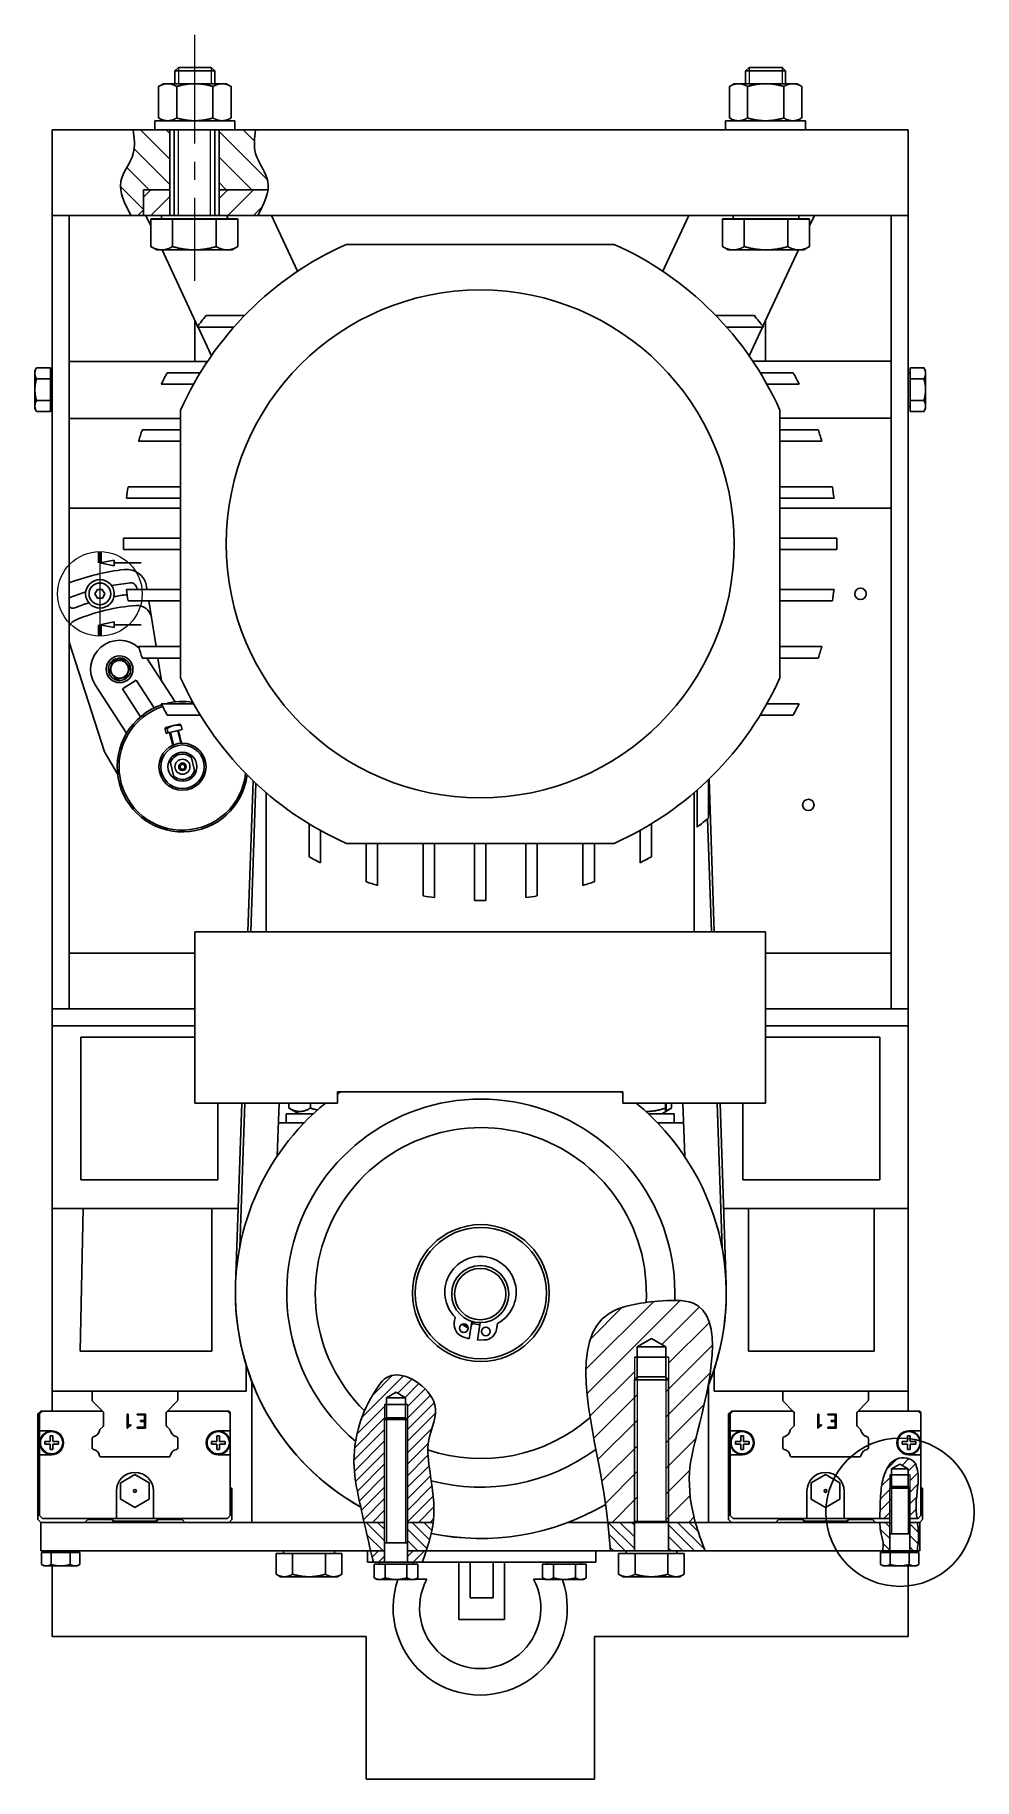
# Model space of a CAD drawing. Header units: millimetres. Extents: x 587 to 10361, y -8386 to 1488.
# Drawn here: x 5961.8 to 6126.4, y -254.8 to 50.9 of the extents above; entities that cross this region are included whole.
import ezdxf

# ---------------------------------------------------------------- set-up
doc = ezdxf.new("R2010")
doc.units = ezdxf.units.MM
doc.linetypes.add('ACAD_ISO10W100', pattern=[18, 12, -3, 0, -3])
doc.linetypes.add('CENTER2', pattern=[28.575, 19.05, -3.175, 3.175, -3.175])
for name, color, linetype, lineweight in [('Bgruba', 130, 'Continuous', 70), ('Cienka', 30, 'Continuous', 0), ('Gruba', 7, 'Continuous', 30), ('Kreskowanie', 10, 'Continuous', 0), ('Przekrój', 50, 'Continuous', 15), ('Symetria', 210, 'ACAD_ISO10W100', 0), ('Widoczne (ISO)', 7, 'Continuous', 30)]:
    doc.layers.add(name, color=color, linetype=linetype, lineweight=lineweight)
pattern_1 = [(135, (3921.0405, 68.4747), (-1.0102788, -1.0102788), [])]
pattern_2 = [(45, (3921.0405, 68.4747), (-2.245064, 2.245064), [])]
pattern_3 = [(45, (3921.0405, 68.4747), (-1.0102788, 1.0102788), [])]

# ---------------------------------------------------------------- blocks, each defined once
blk = doc.blocks.new('*U62')
at = {"layer": 'Symetria', "color": 0, "linetype": 'CENTER2', "transparency": 16777216}
blk.add_line((0, 23.75), (0, -19.36), dxfattribs=at)

msp = doc.modelspace()

# ---------------------------------------------------------------- hatches: boundary and pattern name
at = {"layer": 'Kreskowanie'}
h = msp.add_hatch(dxfattribs=at)
h.set_pattern_fill('ANSI31', color=256, angle=90)
h.set_pattern_definition([(135, (3921.0405, 68.4747), (-2.245064, -2.245064), [])])
edge = h.paths.add_edge_path()
edge.add_spline(control_points=[(5979.054, 34.217), (5979.233, 32.814), (5979.644, 29.584), (5975.622, 25.028), (5977.592, 21.247), (5978.65, 19.217)], knot_values=[0, 0, 0, 0, 4.1186815, 9.4812018, 15.7028266, 15.7028266, 15.7028266, 15.7028266], degree=3, periodic=0)
edge.add_line((5978.65, 19.217), (5979.845, 19.217))
edge.add_line((5979.845, 19.217), (5980.845, 20.217))
edge.add_line((5980.845, 20.217), (5980.845, 23.717))
edge.add_line((5980.845, 23.717), (5985.459, 23.717))
edge.add_line((5985.459, 23.717), (5985.459, 34.217))
edge.add_line((5985.459, 34.217), (5979.054, 34.217))
edge = h.paths.add_edge_path()
edge.add_spline(control_points=[(6002.672, 23.717), (6002.739, 24.214), (6002.732, 26.377), (5999.901, 29.584), (6000.312, 32.814), (6000.491, 34.217)], knot_values=[4.6477373, 4.6477373, 4.6477373, 4.6477373, 6.2216248, 11.5841451, 15.7028266, 15.7028266, 15.7028266, 15.7028266], degree=3, periodic=0)
edge.add_line((6000.491, 34.217), (5994.086, 34.217))
edge.add_line((5994.086, 34.217), (5994.086, 23.717))
edge.add_line((5994.086, 23.717), (6002.672, 23.717))
h = msp.add_hatch(dxfattribs=at)
h.set_pattern_fill('ANSI31', color=256)
h.set_pattern_definition(pattern_2)
h.paths.add_polyline_path([(5980.845, 23.717), (5980.845, 19.217), (5985.459, 19.217), (5985.459, 23.717)])
edge = h.paths.add_edge_path()
edge.add_line((5994.086, 23.717), (5994.086, 19.217))
edge.add_line((5994.086, 19.217), (6000.895, 19.217))
edge.add_spline(control_points=[(6000.895, 19.217), (6001.685, 20.734), (6002.475, 22.251), (6002.672, 23.717)], knot_values=[0, 0, 0, 0, 4.6477373, 4.6477373, 4.6477373, 4.6477373], degree=3, periodic=0)
edge.add_line((6002.672, 23.717), (5994.086, 23.717))
h = msp.add_hatch(dxfattribs=at)
h.set_pattern_fill('ANSI31', color=256)
h.set_pattern_definition(pattern_2)
edge = h.paths.add_edge_path()
edge.add_line((6066.845, -184.81), (6066.845, -180.849))
edge.add_line((6066.845, -180.849), (6067.33, -180.849))
edge.add_line((6067.33, -180.849), (6067.33, -179.037))
edge.add_line((6067.33, -179.037), (6069.845, -177.585))
edge.add_line((6069.845, -177.585), (6072.361, -179.037))
edge.add_line((6072.361, -179.037), (6072.361, -180.849))
edge.add_line((6072.361, -180.849), (6072.845, -180.849))
edge.add_line((6072.845, -180.849), (6072.845, -184.81))
edge.add_line((6072.845, -184.81), (6072.845, -209.81))
edge.add_line((6072.845, -209.81), (6077.53, -209.81))
edge.add_spline(control_points=[(6077.53, -209.81), (6076.738, -206.956), (6075.986, -201.39), (6077.778, -194.522), (6079.235, -188.714), (6079.757, -185.913)], knot_values=[72.4383135, 72.4383135, 72.4383135, 72.4383135, 81.2311725, 88.4753788, 95.2730633, 95.2730633, 95.2730633, 95.2730633], degree=3, periodic=0)
edge.add_spline(control_points=[(6079.757, -185.913), (6079.758, -185.904), (6079.76, -185.896), (6079.761, -185.888)], knot_values=[72.4182758, 72.4182758, 72.4182758, 72.4182758, 72.4383135, 72.4383135, 72.4383135, 72.4383135], degree=3, periodic=0)
edge.add_spline(control_points=[(6079.761, -185.888), (6080.972, -179.37), (6081.224, -171.566), (6075.074, -170.904), (6073.926, -170.901)], knot_values=[53.2890388, 53.2890388, 53.2890388, 53.2890388, 69.1079533, 72.4182758, 72.4182758, 72.4182758, 72.4182758], degree=3, periodic=0)
edge.add_spline(control_points=[(6073.926, -170.901), (6072.972, -170.898), (6071.268, -171.023), (6069.578, -171.199), (6068.903, -171.286)], knot_values=[48.6512174, 48.6512174, 48.6512174, 48.6512174, 51.4036405, 53.2890388, 53.2890388, 53.2890388, 53.2890388], degree=3, periodic=0)
edge.add_spline(control_points=[(6068.903, -171.286), (6066.427, -171.604), (6057.572, -173.617), (6057.889, -183.766), (6059.098, -191.419)], knot_values=[22.2207791, 22.2207791, 22.2207791, 22.2207791, 29.1335885, 48.6512174, 48.6512174, 48.6512174, 48.6512174], degree=3, periodic=0)
edge.add_spline(control_points=[(6059.098, -191.419), (6059.395, -193.297), (6059.75, -195.186), (6060.105, -197.021)], knot_values=[17.4291545, 17.4291545, 17.4291545, 17.4291545, 22.2207791, 22.2207791, 22.2207791, 22.2207791], degree=3, periodic=0)
edge.add_spline(control_points=[(6060.105, -197.021), (6060.43, -198.7), (6061.348, -203.323), (6061.894, -207.197), (6062.187, -209.81)], knot_values=[5.0250471, 5.0250471, 5.0250471, 5.0250471, 9.4117886, 17.4291545, 17.4291545, 17.4291545, 17.4291545], degree=3, periodic=0)
edge.add_line((6062.187, -209.81), (6062.187, -209.81))
edge.add_line((6062.187, -209.81), (6066.845, -209.81))
edge.add_line((6066.845, -209.81), (6066.845, -184.81))
h.paths.add_polyline_path([(6072.845, -184.81), (6072.361, -184.81), (6072.361, -209.667), (6072.845, -209.667)], flags=17)
h.paths.add_polyline_path([(6067.33, -184.81), (6066.845, -184.81), (6066.845, -209.667), (6067.33, -209.667)], flags=17)
h = msp.add_hatch(dxfattribs=at)
h.set_pattern_fill('ANSI31', color=256, scale=0.45)
h.set_pattern_definition(pattern_3)
edge = h.paths.add_edge_path()
edge.add_line((6023.095, -214.81), (6020.652, -214.81))
edge.add_spline(control_points=[(6020.652, -214.81), (6020.808, -215.477), (6020.965, -216.143), (6021.121, -216.81)], knot_values=[0, 0, 0, 0, 2.0557405, 2.0557405, 2.0557405, 2.0557405], degree=3, periodic=0)
edge.add_line((6021.121, -216.81), (6023.095, -216.81))
edge.add_line((6023.095, -216.81), (6023.095, -216.21))
edge.add_line((6023.095, -216.21), (6023.095, -214.81))
edge = h.paths.add_edge_path()
edge.add_spline(control_points=[(6029.689, -216.81), (6029.923, -216.144), (6030.157, -215.477), (6030.379, -214.81)], knot_values=[69.8451416, 69.8451416, 69.8451416, 69.8451416, 71.9301781, 71.9301781, 71.9301781, 71.9301781], degree=3, periodic=0)
edge.add_line((6030.379, -214.81), (6027.095, -214.81))
edge.add_line((6027.095, -214.81), (6027.095, -216.21))
edge.add_line((6027.095, -216.21), (6027.095, -216.81))
edge.add_line((6027.095, -216.81), (6029.689, -216.81))
edge = h.paths.add_edge_path()
edge.add_line((6023.095, -191.81), (6023.095, -189.169))
edge.add_line((6023.095, -189.169), (6023.419, -189.169))
edge.add_line((6023.419, -189.169), (6023.419, -187.961))
edge.add_line((6023.419, -187.961), (6025.095, -186.993))
edge.add_line((6025.095, -186.993), (6026.772, -187.961))
edge.add_line((6026.772, -187.961), (6026.772, -189.169))
edge.add_line((6026.772, -189.169), (6027.095, -189.169))
edge.add_line((6027.095, -189.169), (6027.095, -191.81))
edge.add_line((6027.095, -191.81), (6027.095, -209.81))
edge.add_line((6027.095, -209.81), (6031.612, -209.81))
edge.add_spline(control_points=[(6031.612, -209.81), (6031.628, -209.685), (6031.897, -207.288), (6031.606, -204.837), (6031.261, -202.51)], knot_values=[57.3454516, 57.3454516, 57.3454516, 57.3454516, 57.7295281, 64.6803247, 64.6803247, 64.6803247, 64.6803247], degree=3, periodic=0)
edge.add_spline(control_points=[(6031.261, -202.51), (6031.192, -202.045), (6030.914, -200.243), (6030.648, -198.443), (6030.669, -197.114)], knot_values=[51.9603347, 51.9603347, 51.9603347, 51.9603347, 53.3491622, 57.3454516, 57.3454516, 57.3454516, 57.3454516], degree=3, periodic=0)
edge.add_spline(control_points=[(6030.669, -197.114), (6030.678, -196.518), (6030.915, -193.871), (6034.195, -188.124), (6024.764, -181.884), (6021.252, -186.938), (6020.104, -189.079), (6019.581, -190.282)], knot_values=[27.1309847, 27.1309847, 27.1309847, 27.1309847, 28.9238913, 35.1097582, 44.6935562, 47.9783264, 51.9603347, 51.9603347, 51.9603347, 51.9603347], degree=3, periodic=0)
edge.add_spline(control_points=[(6019.581, -190.282), (6019.243, -191.06), (6018.605, -192.78), (6018.174, -194.609), (6018.008, -195.612)], knot_values=[21.5275959, 21.5275959, 21.5275959, 21.5275959, 24.1037227, 27.1309847, 27.1309847, 27.1309847, 27.1309847], degree=3, periodic=0)
edge.add_spline(control_points=[(6018.008, -195.612), (6017.763, -197.099), (6017.544, -200.542), (6018.307, -204.346), (6018.805, -206.668), (6018.907, -207.139)], knot_values=[9.9230479, 9.9230479, 9.9230479, 9.9230479, 14.411657, 20.083951, 21.5275959, 21.5275959, 21.5275959, 21.5275959], degree=3, periodic=0)
edge.add_spline(control_points=[(6018.907, -207.139), (6018.908, -207.141), (6018.908, -207.143), (6018.909, -207.146)], knot_values=[9.9162366, 9.9162366, 9.9162366, 9.9162366, 9.9230479, 9.9230479, 9.9230479, 9.9230479], degree=3, periodic=0)
edge.add_spline(control_points=[(6018.909, -207.146), (6019.102, -208.035), (6019.299, -208.923), (6019.499, -209.81)], knot_values=[7.1886732, 7.1886732, 7.1886732, 7.1886732, 9.9162366, 9.9162366, 9.9162366, 9.9162366], degree=3, periodic=0)
edge.add_line((6019.499, -209.81), (6023.095, -209.81))
edge.add_line((6023.095, -209.81), (6023.095, -191.81))
h = msp.add_hatch(dxfattribs=at)
h.set_pattern_fill('ANSI31', color=256, scale=0.45)
h.set_pattern_definition(pattern_3)
edge = h.paths.add_edge_path()
edge.add_spline(control_points=[(6116.359, -209.11), (6116.315, -208.724), (6116.209, -207.692), (6116.21, -204.639), (6116.957, -201.659), (6115.699, -198.521), (6112.264, -198.082), (6110.56, -201.221), (6109.913, -204.569), (6109.914, -207.177), (6109.863, -208.828), (6109.858, -209.11)], knot_values=[5.7526548, 5.7526548, 5.7526548, 5.7526548, 6.9153031, 8.8588978, 14.941832, 15.5241728, 18.8037198, 22.2256067, 25.0896042, 29.1634364, 30.0054306, 30.0054306, 30.0054306, 30.0054306], degree=3, periodic=0)
edge.add_line((6109.858, -209.11), (6111.595, -209.11))
edge.add_line((6111.595, -209.11), (6111.595, -203.81))
edge.add_line((6111.595, -203.81), (6111.595, -201.5))
edge.add_line((6111.595, -201.5), (6111.877, -201.5))
edge.add_line((6111.877, -201.5), (6111.877, -200.443))
edge.add_line((6111.877, -200.443), (6113.345, -199.595))
edge.add_line((6113.345, -199.595), (6114.812, -200.443))
edge.add_line((6114.812, -200.443), (6114.812, -201.5))
edge.add_line((6114.812, -201.5), (6115.095, -201.5))
edge.add_line((6115.095, -201.5), (6115.095, -203.81))
edge.add_line((6115.095, -203.81), (6115.095, -209.11))
edge.add_line((6115.095, -209.11), (6116.359, -209.11))
h.paths.add_polyline_path([(6111.595, -211.81), (6111.877, -211.81), (6111.877, -203.81), (6111.595, -203.81)])
h.paths.add_polyline_path([(6114.812, -211.81), (6115.095, -211.81), (6115.095, -203.81), (6114.812, -203.81)])
h = msp.add_hatch(dxfattribs=at)
h.set_pattern_fill('ANSI31', color=256, scale=0.45, angle=90)
h.set_pattern_definition(pattern_1)
edge = h.paths.add_edge_path()
edge.add_line((6023.095, -209.81), (6019.499, -209.81))
edge.add_spline(control_points=[(6019.499, -209.81), (6019.876, -211.479), (6020.262, -213.145), (6020.652, -214.81)], knot_values=[2.0557405, 2.0557405, 2.0557405, 2.0557405, 7.1886732, 7.1886732, 7.1886732, 7.1886732], degree=3, periodic=0)
edge.add_line((6020.652, -214.81), (6023.095, -214.81))
edge.add_line((6023.095, -214.81), (6023.095, -209.81))
edge = h.paths.add_edge_path()
edge.add_spline(control_points=[(6030.379, -214.81), (6030.929, -213.157), (6031.403, -211.496), (6031.612, -209.81)], knot_values=[64.6803247, 64.6803247, 64.6803247, 64.6803247, 69.8451416, 69.8451416, 69.8451416, 69.8451416], degree=3, periodic=0)
edge.add_line((6031.612, -209.81), (6027.095, -209.81))
edge.add_line((6027.095, -209.81), (6027.095, -214.81))
edge.add_line((6027.095, -214.81), (6030.379, -214.81))
h = msp.add_hatch(dxfattribs=at)
h.set_pattern_fill('ANSI31', color=256, scale=0.45, angle=90)
h.set_pattern_definition(pattern_1)
edge = h.paths.add_edge_path()
edge.add_line((6066.845, -209.81), (6062.187, -209.81))
edge.add_spline(control_points=[(6062.187, -209.81), (6062.37, -211.448), (6062.529, -213.129), (6062.688, -214.81)], knot_values=[0, 0, 0, 0, 5.0250471, 5.0250471, 5.0250471, 5.0250471], degree=3, periodic=0)
edge.add_line((6062.688, -214.81), (6066.845, -214.81))
edge.add_line((6066.845, -214.81), (6066.845, -213.909))
edge.add_line((6066.845, -213.909), (6066.845, -209.81))
edge = h.paths.add_edge_path()
edge.add_spline(control_points=[(6079.231, -214.81), (6078.618, -213.167), (6078.005, -211.524), (6077.53, -209.81)], knot_values=[0, 0, 0, 0, 5.2815728, 5.2815728, 5.2815728, 5.2815728], degree=3, periodic=0)
edge.add_line((6077.53, -209.81), (6072.845, -209.81))
edge.add_line((6072.845, -209.81), (6072.845, -213.909))
edge.add_line((6072.845, -213.909), (6072.845, -214.81))
edge.add_line((6072.845, -214.81), (6074.19, -214.81))
edge.add_line((6074.19, -214.81), (6079.231, -214.81))
h = msp.add_hatch(dxfattribs=at)
h.set_pattern_fill('ANSI31', color=256, scale=0.45, angle=90)
h.set_pattern_definition(pattern_1)
edge = h.paths.add_edge_path()
edge.add_spline(control_points=[(6109.856, -209.81), (6109.865, -210.314), (6109.95, -211.507), (6110.527, -213.133), (6110.417, -214.32), (6110.371, -214.81)], knot_values=[0, 0, 0, 0, 1.5110134, 3.5937608, 5.0552604, 5.0552604, 5.0552604, 5.0552604], degree=3, periodic=0)
edge.add_line((6110.371, -214.81), (6111.595, -214.81))
edge.add_line((6111.595, -214.81), (6111.595, -214.285))
edge.add_line((6111.595, -214.285), (6111.595, -209.81))
edge.add_line((6111.595, -209.81), (6109.856, -209.81))
edge = h.paths.add_edge_path()
edge.add_spline(control_points=[(6116.399, -214.81), (6116.512, -213.958), (6116.732, -212.291), (6116.541, -210.625), (6116.443, -209.81)], knot_values=[30.7081033, 30.7081033, 30.7081033, 30.7081033, 33.275017, 35.7281378, 35.7281378, 35.7281378, 35.7281378], degree=3, periodic=0)
edge.add_line((6116.443, -209.81), (6115.095, -209.81))
edge.add_line((6115.095, -209.81), (6115.095, -214.285))
edge.add_line((6115.095, -214.285), (6115.095, -214.81))
edge.add_line((6115.095, -214.81), (6115.879, -214.81))
edge.add_line((6115.879, -214.81), (6116.399, -214.81))

# ---------------------------------------------------------------- linework, layer by layer
at = {"layer": 'Bgruba'}
for p, q in [((5973.213, -41.682), (5973.213, -39.682)), ((5973.213, -52.5), (5973.213, -54.5))]:
    msp.add_line(p, q, dxfattribs=at)
at = {"layer": 'Cienka'}
for p, q in [((5986.959, 45.161), (5986.959, 42.317)), ((5992.732, 45.161), (5992.732, 42.317)), ((6086.959, 45.161), (6086.959, 42.317)), ((6092.732, 45.161), (6092.732, 42.317)), ((5986.959, 19.217), (5986.959, 34.217)), ((5992.586, 19.217), (5992.586, 34.217)), ((5992.586, 19.217), (5992.586, 34.217)), ((5985.606, -71.353), (5986.132, -73.559)), ((5986.796, -71.069), (5987.322, -73.275)), ((6066.845, -180.849), (6066.845, -184.81)), ((6072.845, -180.849), (6072.845, -184.81)), ((6067.33, -184.325), (6067.33, -209.667)), ((6072.361, -184.325), (6072.361, -209.667)), ((6023.095, -189.169), (6023.095, -191.81)), ((6027.095, -189.169), (6027.095, -191.81)), ((6023.419, -191.487), (6023.419, -213.381)), ((6026.772, -191.487), (6026.772, -213.381)), ((6111.595, -201.5), (6111.595, -203.81)), ((6115.095, -201.5), (6115.095, -203.81)), ((6111.877, -203.527), (6111.877, -211.81)), ((6114.812, -203.527), (6114.812, -211.81))]:
    msp.add_line(p, q, dxfattribs=at)
at = {"layer": 'Gruba'}
for p, q in [((5986.959, 45.161), (5986.345, 44.547)), ((5986.345, 44.547), (5993.345, 44.547)), ((5986.345, 42.317), (5986.345, 44.547)), ((5992.732, 45.161), (5986.959, 45.161)), ((5992.732, 45.161), (5993.345, 44.547)), ((5993.345, 42.317), (5993.345, 44.547)), ((6086.959, 45.161), (6086.345, 44.547)), ((6093.345, 44.547), (6086.345, 44.547)), ((6086.345, 42.317), (6086.345, 44.547)), ((6086.959, 45.161), (6092.732, 45.161)), ((6092.732, 45.161), (6093.345, 44.547)), ((6093.345, 42.317), (6093.345, 44.547)), ((5964.845, 34.217), (5964.845, 19.217)), ((6114.845, 34.217), (5964.845, 34.217)), ((5996.845, 35.817), (5982.845, 35.817)), ((5982.845, 34.217), (5982.845, 35.817)), ((5985.459, 34.217), (5985.459, 19.217)), ((5986.209, 34.217), (5986.209, 20.831)), ((5993.336, 34.217), (5993.336, 20.831)), ((5993.336, 34.217), (5993.336, 19.217)), ((5994.086, 19.217), (5994.086, 34.217)), ((5996.845, 34.217), (5996.845, 35.817)), ((6082.845, 35.817), (6096.845, 35.817)), ((6082.845, 34.217), (6082.845, 35.817)), ((6096.845, 34.217), (6096.845, 35.817)), ((6114.845, 34.217), (6114.845, 19.217)), ((5980.845, 19.217), (5980.845, 23.717)), ((5980.845, 23.717), (5985.459, 23.717)), ((5994.086, 23.717), (6002.672, 23.717)), ((6059.845, 19.217), (5964.845, 19.217)), ((5967.845, 19.217), (5964.845, 19.217)), ((5964.845, -119.81), (5964.845, 19.217)), ((5967.845, -119.81), (5967.845, 19.217)), ((5980.845, 20.217), (5979.845, 19.217)), ((5980.845, 19.217), (6002.845, 19.217)), ((5981.286, 19.217), (5982.141, 17.382)), ((5984.011, 19.217), (5984.011, 18.616)), ((5984.011, 19.189), (5984.011, 18.588)), ((5984.011, 19.189), (5984.011, 18.588)), ((5986.209, 20.831), (5986.209, 19.217)), ((5995.534, 19.217), (5995.534, 18.616)), ((5995.534, 19.189), (5995.534, 18.588)), ((6007.847, 9.435), (6003.286, 19.217)), ((6114.845, 19.217), (6059.845, 19.217)), ((6076.405, 19.217), (6071.844, 9.435)), ((6084.157, 19.217), (6084.157, 18.616)), ((6084.157, 19.189), (6084.157, 18.588)), ((6095.68, 19.189), (6095.68, 18.588)), ((6097.55, 17.382), (6098.405, 19.217)), ((6114.845, 19.217), (6111.845, 19.217)), ((6111.845, -119.81), (6111.845, 19.217)), ((6114.845, -119.81), (6114.845, 19.217)), ((5984.1, 13.181), (5990.337, -0.193)), ((6089.354, -0.193), (6095.591, 13.181)), ((5989.845, 0.86), (5989.845, -6.355)), ((5998.539, 1.661), (5991.822, 1.661)), ((6087.869, 1.661), (6081.152, 1.661)), ((6089.845, 0.86), (6089.845, -6.323)), ((5990.224, -0.339), (5996.692, -0.339)), ((5990.405, -0.339), (5992.745, -5.358)), ((6082.999, -0.339), (6089.467, -0.339)), ((6086.946, -5.358), (6089.286, -0.339)), ((5961.821, -7.997), (5962.117, -7.484)), ((5961.821, -8.442), (5961.821, -7.997)), ((5961.821, -11.316), (5961.821, -8.442)), ((5964.536, -7.484), (5962.117, -7.484)), ((5964.536, -9.4), (5964.536, -7.484)), ((5964.536, -8.376), (5964.845, -8.376)), ((5964.845, -6.314), (5964.845, -6.318)), ((5992.062, -6.355), (5967.845, -6.362)), ((5990.792, -8.339), (5985.016, -8.339)), ((6111.845, -6.316), (6087.608, -6.324)), ((6094.675, -8.339), (6088.899, -8.339)), ((6114.845, -6.314), (6114.845, -6.318)), ((6115.155, -8.376), (6114.845, -8.376)), ((6115.155, -7.484), (6117.574, -7.484)), ((6115.155, -9.4), (6115.155, -7.484)), ((6117.87, -7.997), (6117.574, -7.484)), ((6117.87, -8.442), (6117.87, -7.997)), ((6117.87, -11.316), (6117.87, -8.442)), ((5961.821, -14.19), (5961.821, -11.316)), ((5964.536, -9.4), (5962.117, -9.4)), ((5964.536, -13.232), (5964.536, -9.4)), ((5983.968, -10.339), (5989.623, -10.339)), ((6090.067, -10.339), (6095.723, -10.339)), ((6115.155, -9.4), (6117.574, -9.4)), ((6115.155, -13.232), (6115.155, -9.4)), ((6117.87, -14.19), (6117.87, -11.316)), ((5961.821, -14.634), (5961.821, -14.19)), ((5961.821, -14.634), (5962.117, -15.148)), ((5964.536, -13.232), (5962.117, -13.232)), ((5964.536, -15.148), (5962.117, -15.148)), ((5964.536, -15.148), (5964.536, -13.232)), ((5964.536, -14.256), (5964.845, -14.256)), ((6115.155, -14.256), (6114.845, -14.256)), ((6115.155, -13.232), (6117.574, -13.232)), ((6115.155, -15.148), (6115.155, -13.232)), ((6115.155, -15.148), (6117.574, -15.148)), ((6117.87, -14.634), (6117.574, -15.148)), ((6117.87, -14.634), (6117.87, -14.19)), ((5987.345, -16.356), (5967.845, -16.362)), ((5987.345, -18.339), (5980.632, -18.339)), ((6111.845, -16.316), (6092.345, -16.322)), ((6099.059, -18.339), (6092.345, -18.339)), ((5979.994, -20.339), (5987.345, -20.339)), ((6092.345, -20.339), (6099.697, -20.339)), ((5977.86, -30.339), (5987.345, -30.339)), ((5987.345, -28.339), (5978.151, -28.339)), ((6101.54, -28.339), (6092.345, -28.339)), ((6092.345, -30.339), (6101.831, -30.339)), ((5967.845, -32.062), (5987.345, -32.062)), ((6092.345, -32.062), (6111.845, -32.062)), ((5987.345, -37.339), (5977.353, -37.339)), ((5977.353, -39.339), (5987.345, -39.339)), ((6102.337, -37.339), (6092.345, -37.339)), ((6092.345, -39.339), (6102.337, -39.339)), ((5973.213, -41.682), (5975.713, -41.183)), ((5975.713, -42.183), (5973.213, -41.682)), ((5975.713, -41.183), (5975.713, -41.683)), ((5980.451, -41.685), (5975.713, -41.683)), ((5975.713, -41.683), (5975.713, -42.183)), ((5981.356, -45.74), (5981.452, -46.339)), ((5972.347, -47.106), (5972.766, -46.348)), ((5972.793, -47.848), (5972.347, -47.106)), ((5972.766, -46.348), (5973.632, -46.333)), ((5973.659, -47.833), (5972.793, -47.848)), ((5973.632, -46.333), (5974.079, -47.075)), ((5974.079, -47.075), (5973.659, -47.833)), ((5987.345, -46.339), (5977.86, -46.339)), ((5978.151, -48.339), (5987.345, -48.339)), ((5981.77, -48.339), (5982.235, -51.256)), ((6101.831, -46.339), (6092.345, -46.339)), ((6092.345, -48.339), (6101.54, -48.339)), ((5982.235, -51.256), (5983.046, -56.339)), ((5975.713, -51.998), (5973.213, -52.5)), ((5973.213, -52.5), (5975.713, -52.998)), ((5975.713, -52.498), (5975.713, -51.998)), ((5980.451, -52.496), (5975.713, -52.498)), ((5975.713, -52.998), (5975.713, -52.498)), ((5974.041, -74.756), (5967.845, -55.545)), ((5987.345, -56.339), (5979.994, -56.339)), ((6099.697, -56.339), (6092.345, -56.339)), ((5976.081, -58.475), (5976.07, -58.43)), ((5976.081, -58.475), (5976.156, -58.791)), ((5976.339, -58.366), (5976.35, -58.411)), ((5976.428, -58.738), (5976.35, -58.411)), ((5980.632, -58.339), (5987.345, -58.339)), ((5986.394, -66.03), (5981.436, -58.339)), ((5983.365, -58.339), (5983.998, -62.313)), ((6092.345, -58.339), (6099.059, -58.339)), ((5972.393, -63.063), (5977.855, -71.535)), ((5977.182, -63.753), (5979.584, -62.204)), ((5980.327, -68.631), (5977.182, -63.753)), ((5979.584, -62.204), (5982.729, -67.083)), ((5989.623, -66.339), (5983.968, -66.339)), ((6095.723, -66.339), (6090.067, -66.339)), ((5984.738, -70.499), (5986.133, -70.166)), ((5985.016, -68.339), (5990.792, -68.339)), ((5986.133, -70.166), (5987.197, -69.913)), ((5987.197, -69.913), (5987.21, -69.917)), ((5987.427, -70.17), (5987.596, -70.878)), ((6088.899, -68.339), (6094.675, -68.339)), ((5984.637, -70.835), (5984.805, -71.544)), ((5984.726, -70.502), (5984.716, -70.512)), ((5984.738, -70.499), (5984.726, -70.502)), ((5985.149, -71.462), (5984.805, -71.544)), ((5984.98, -70.753), (5985.149, -71.462)), ((5987.596, -70.878), (5985.149, -71.462)), ((5985.43, -71.395), (5985.964, -73.631)), ((5986.973, -71.038), (5987.507, -73.264)), ((5987.491, -73.194), (5987.499, -73.229)), ((5976.324, -78.744), (5974.041, -74.756)), ((5989.793, -78.058), (5989.259, -75.831)), ((5985.554, -76.718), (5986.087, -78.945)), ((5999.135, -106.339), (6000.063, -79.855)), ((5999.641, -106.339), (6000.552, -80.319)), ((6002.345, -81.928), (6002.345, -106.339)), ((6077.345, -81.928), (6077.345, -106.339)), ((6077.845, -81.493), (6077.845, -87.96)), ((6079.845, -86.363), (6079.845, -79.646)), ((6079.955, -79.54), (6080.854, -106.339)), ((6009.845, -87.393), (6009.845, -93.169)), ((6011.845, -94.216), (6011.845, -88.561)), ((6067.845, -88.561), (6067.845, -94.216)), ((6069.845, -93.169), (6069.845, -87.393)), ((6079.683, -86.497), (6080.349, -106.339)), ((6019.845, -90.839), (6019.845, -97.553)), ((6021.845, -98.191), (6021.845, -90.839)), ((6029.845, -90.839), (6029.845, -100.034)), ((6031.845, -100.325), (6031.845, -90.839)), ((6038.845, -90.839), (6038.845, -100.831)), ((6040.845, -100.831), (6040.845, -90.839)), ((6047.845, -90.839), (6047.845, -100.325)), ((6049.845, -100.034), (6049.845, -90.839)), ((6057.845, -90.839), (6057.845, -98.191)), ((6059.845, -97.553), (6059.845, -90.839)), ((5994.845, -106.339), (5989.845, -106.339)), ((5989.845, -136.339), (5989.845, -106.339)), ((5994.845, -106.339), (6084.845, -106.339)), ((6089.845, -106.339), (6084.845, -106.339)), ((6089.845, -136.339), (6089.845, -106.339)), ((5989.845, -110.062), (5967.845, -110.062)), ((6111.845, -110.062), (6089.845, -110.062)), ((5967.845, -119.81), (5964.845, -119.81)), ((5964.845, -122.81), (5964.845, -119.81)), ((5967.845, -119.81), (5989.845, -119.81)), ((6089.845, -119.81), (6111.845, -119.81)), ((6114.845, -119.81), (6111.845, -119.81)), ((6114.845, -122.81), (6114.845, -119.81)), ((5964.845, -154.81), (5964.845, -122.81)), ((5964.845, -122.81), (5989.845, -122.81)), ((5969.845, -149.81), (5969.845, -124.81)), ((5969.845, -124.81), (5989.845, -124.81)), ((6089.845, -122.81), (6114.845, -122.81)), ((6089.845, -124.81), (6109.845, -124.81)), ((6109.845, -124.81), (6109.845, -149.81)), ((6114.845, -154.81), (6114.845, -122.81)), ((6014.845, -136.339), (6014.845, -134.339)), ((6014.845, -134.339), (6064.845, -134.339)), ((6064.845, -134.339), (6064.845, -136.339)), ((5989.845, -136.339), (5994.845, -136.339)), ((5993.845, -136.339), (5993.845, -149.81)), ((6014.845, -136.339), (5994.845, -136.339)), ((5996.971, -168.134), (5998.084, -136.339)), ((5997.704, -161.617), (5998.59, -136.339)), ((6004.268, -145.643), (6004.594, -136.339)), ((6006.34, -136.339), (6006.34, -137.225)), ((6008.045, -138.21), (6006.348, -137.23)), ((6010.08, -136.339), (6010.08, -137.225)), ((6084.845, -136.339), (6064.845, -136.339)), ((6072.281, -136.339), (6072.281, -137.225)), ((6072.346, -137.805), (6073.237, -137.291)), ((6072.408, -136.339), (6072.408, -137.225)), ((6073.348, -136.339), (6073.348, -137.225)), ((6075.353, -136.339), (6075.667, -145.696)), ((6081.356, -136.339), (6082.206, -161.679)), ((6081.861, -136.339), (6082.931, -168.197)), ((6084.845, -136.339), (6089.845, -136.339)), ((6085.845, -149.81), (6085.845, -136.339)), ((6008.978, -139.81), (6004.472, -139.81)), ((6005.845, -138.21), (6010.603, -138.21)), ((6005.845, -139.81), (6005.845, -138.21)), ((6069.296, -138.21), (6073.845, -138.21)), ((6075.469, -139.81), (6070.921, -139.81)), ((6071.645, -138.21), (6072.346, -137.805)), ((6073.845, -139.81), (6073.845, -138.21)), ((5993.845, -149.81), (5969.845, -149.81)), ((6109.845, -149.81), (6085.845, -149.81)), ((5964.845, -154.81), (5964.845, -186.81)), ((5964.845, -154.81), (5997.438, -154.81)), ((5969.771, -179.81), (5970.268, -154.81)), ((5992.845, -154.81), (5992.845, -179.81)), ((6082.481, -154.81), (6114.845, -154.81)), ((6086.845, -179.81), (6086.845, -154.81)), ((6108.845, -154.81), (6108.845, -179.81)), ((6114.845, -154.81), (6114.845, -186.81)), ((6035.299, -174.813), (6035.444, -173.849)), ((6035.336, -174.322), (6035.385, -174.241)), ((6035.37, -174.342), (6035.336, -174.322)), ((6037.725, -175.779), (6036.624, -175.108)), ((6037.906, -177.649), (6036.808, -177.281)), ((6036.962, -175.021), (6037.648, -175.439)), ((6037.684, -175.754), (6037.725, -175.744)), ((6038.367, -174.586), (6037.906, -177.649)), ((6038.475, -174.938), (6038.262, -175.287)), ((6039.389, -177.873), (6039.85, -174.81)), ((6042.861, -174.967), (6042.716, -175.93)), ((5992.845, -179.81), (5969.771, -179.81)), ((6040.547, -177.844), (6039.389, -177.873)), ((6067.33, -179.037), (6069.845, -177.585)), ((6067.33, -179.037), (6067.33, -184.325)), ((6067.33, -179.037), (6072.361, -179.037)), ((6072.361, -179.037), (6069.845, -177.585)), ((6072.361, -184.325), (6072.361, -179.037)), ((6108.845, -179.81), (6086.845, -179.81)), ((5998.845, -182.284), (5998.845, -186.81)), ((6066.845, -180.849), (6067.33, -180.849)), ((6067.33, -180.849), (6072.361, -180.849)), ((6072.361, -180.849), (6072.845, -180.849)), ((6080.845, -182.942), (6080.845, -186.81)), ((5999.845, -209.81), (5999.845, -185.166)), ((6066.845, -184.81), (6067.33, -184.325)), ((6066.845, -184.81), (6066.845, -213.909)), ((6066.845, -184.81), (6072.845, -184.81)), ((6067.33, -184.325), (6072.361, -184.325)), ((6072.845, -184.81), (6072.361, -184.325)), ((6072.845, -213.909), (6072.845, -184.81)), ((6079.845, -185.694), (6079.845, -209.81)), ((5998.845, -186.81), (5964.845, -186.81)), ((5964.845, -186.81), (5964.845, -190.31)), ((5971.845, -188.303), (5971.845, -186.81)), ((5973.758, -190.422), (5971.992, -188.656)), ((5986.699, -188.656), (5984.933, -190.422)), ((5986.845, -186.81), (5986.845, -188.303)), ((6023.095, -189.169), (6023.419, -189.169)), ((6023.419, -187.961), (6025.095, -186.993)), ((6023.419, -187.961), (6023.419, -191.487)), ((6023.419, -187.961), (6026.772, -187.961)), ((6023.419, -189.169), (6026.772, -189.169)), ((6026.772, -187.961), (6025.095, -186.993)), ((6026.772, -191.487), (6026.772, -187.961)), ((6026.772, -189.169), (6027.095, -189.169)), ((6114.845, -186.81), (6080.845, -186.81)), ((6092.845, -188.303), (6092.845, -186.81)), ((6094.758, -190.422), (6092.992, -188.656)), ((6107.699, -188.656), (6105.933, -190.422)), ((6107.845, -186.81), (6107.845, -188.303)), ((6114.845, -190.31), (6114.845, -186.81)), ((5962.345, -190.81), (5962.845, -190.31)), ((5962.345, -209.31), (5962.345, -190.81)), ((5962.645, -190.81), (5963.145, -190.31)), ((5962.645, -193.76), (5962.645, -190.81)), ((5962.845, -190.31), (5963.145, -190.31)), ((5963.145, -190.31), (5973.645, -190.31)), ((5973.845, -192.792), (5973.845, -190.634)), ((5978.015, -193.278), (5978.015, -190.828)), ((5978.015, -190.828), (5978.178, -190.828)), ((5978.178, -190.828), (5978.178, -192.961)), ((5979.758, -190.995), (5979.758, -190.831)), ((5979.758, -190.831), (5981.18, -190.831)), ((5981.017, -190.995), (5979.758, -190.995)), ((5980.331, -192.138), (5980.331, -191.975)), ((5980.331, -191.975), (5981.017, -191.975)), ((5981.017, -192.138), (5980.331, -192.138)), ((5981.017, -191.975), (5981.017, -190.995)), ((5981.017, -193.118), (5981.017, -192.138)), ((5981.18, -190.831), (5981.18, -193.281)), ((5984.845, -190.634), (5984.845, -192.792)), ((5985.045, -190.31), (5995.545, -190.31)), ((5995.545, -190.31), (5996.045, -190.81)), ((5995.545, -190.31), (5995.845, -190.31)), ((5995.845, -190.31), (5996.045, -190.51)), ((5996.045, -190.81), (5996.045, -190.51)), ((5996.045, -190.81), (5996.045, -193.76)), ((6023.095, -191.81), (6023.419, -191.487)), ((6023.095, -191.81), (6023.095, -216.21)), ((6023.095, -191.81), (6027.095, -191.81)), ((6023.419, -191.487), (6026.772, -191.487)), ((6026.772, -191.487), (6027.095, -191.81)), ((6027.095, -216.21), (6027.095, -191.81)), ((6083.345, -190.81), (6083.845, -190.31)), ((6083.345, -209.31), (6083.345, -190.81)), ((6083.645, -190.81), (6084.145, -190.31)), ((6083.645, -193.76), (6083.645, -190.81)), ((6083.845, -190.31), (6084.145, -190.31)), ((6084.145, -190.31), (6094.645, -190.31)), ((6094.845, -192.792), (6094.845, -190.634)), ((6099.015, -193.278), (6099.015, -190.828)), ((6099.015, -190.828), (6099.178, -190.828)), ((6099.178, -190.828), (6099.178, -192.961)), ((6100.758, -190.995), (6100.758, -190.831)), ((6100.758, -190.831), (6102.18, -190.831)), ((6102.017, -190.995), (6100.758, -190.995)), ((6101.331, -192.138), (6101.331, -191.975)), ((6101.331, -191.975), (6102.017, -191.975)), ((6102.017, -192.138), (6101.331, -192.138)), ((6102.017, -191.975), (6102.017, -190.995)), ((6102.017, -193.118), (6102.017, -192.138)), ((6102.18, -190.831), (6102.18, -193.281)), ((6105.845, -190.634), (6105.845, -192.792)), ((6106.045, -190.31), (6116.545, -190.31)), ((6116.545, -190.31), (6117.045, -190.81)), ((6116.545, -190.31), (6116.845, -190.31)), ((6116.845, -190.31), (6117.045, -190.51)), ((6117.045, -190.81), (6117.045, -190.51)), ((6117.045, -190.81), (6117.045, -193.76)), ((5962.645, -193.76), (5964.745, -193.76)), ((5962.645, -197.96), (5962.645, -193.76)), ((5971.845, -196.731), (5971.845, -195.089)), ((5973.225, -193.537), (5973.758, -193.004)), ((5978.049, -193.278), (5978.015, -193.278)), ((5978.396, -192.932), (5978.049, -193.278)), ((5978.178, -192.961), (5978.365, -192.773)), ((5978.365, -192.773), (5978.636, -192.639)), ((5978.636, -192.811), (5978.396, -192.932)), ((5978.636, -192.639), (5978.636, -192.811)), ((5979.758, -193.118), (5981.017, -193.118)), ((5979.758, -193.281), (5979.758, -193.118)), ((5981.18, -193.281), (5979.758, -193.281)), ((5984.933, -193.004), (5985.466, -193.537)), ((5986.845, -195.089), (5986.845, -196.731)), ((5993.945, -193.76), (5996.045, -193.76)), ((5996.045, -193.76), (5996.045, -197.96)), ((6083.645, -193.76), (6085.745, -193.76)), ((6083.645, -197.96), (6083.645, -193.76)), ((6092.845, -196.731), (6092.845, -195.089)), ((6094.225, -193.537), (6094.758, -193.004)), ((6099.049, -193.278), (6099.015, -193.278)), ((6099.396, -192.932), (6099.049, -193.278)), ((6099.178, -192.961), (6099.365, -192.773)), ((6099.365, -192.773), (6099.636, -192.639)), ((6099.636, -192.811), (6099.396, -192.932)), ((6099.636, -192.639), (6099.636, -192.811)), ((6100.758, -193.118), (6102.017, -193.118)), ((6100.758, -193.281), (6100.758, -193.118)), ((6102.18, -193.281), (6100.758, -193.281)), ((6105.933, -193.004), (6106.466, -193.537)), ((6107.845, -195.089), (6107.845, -196.731)), ((6114.945, -193.76), (6117.045, -193.76)), ((6117.045, -193.76), (6117.045, -197.96)), ((5964.745, -197.96), (5962.645, -197.96)), ((5962.645, -208.61), (5962.645, -197.96)), ((5973.252, -198.31), (5973.225, -198.283)), ((5985.439, -198.31), (5973.252, -198.31)), ((5985.466, -198.283), (5985.439, -198.31)), ((5996.045, -197.96), (5993.945, -197.96)), ((5996.045, -197.96), (5996.045, -208.61)), ((6085.745, -197.96), (6083.645, -197.96)), ((6083.645, -208.61), (6083.645, -197.96)), ((6094.252, -198.31), (6094.225, -198.283)), ((6106.439, -198.31), (6094.252, -198.31)), ((6106.466, -198.283), (6106.439, -198.31)), ((6117.045, -197.96), (6114.945, -197.96)), ((6117.045, -197.96), (6117.045, -208.61)), ((5979.338, -201.427), (5976.853, -202.862)), ((5981.838, -202.862), (5979.353, -201.427)), ((6100.338, -201.427), (6097.853, -202.862)), ((6102.838, -202.862), (6100.353, -201.427)), ((6111.595, -201.5), (6111.877, -201.5)), ((6111.877, -200.443), (6113.345, -199.595)), ((6111.877, -200.443), (6111.877, -203.527)), ((6111.877, -200.443), (6114.812, -200.443)), ((6111.877, -201.5), (6114.812, -201.5)), ((6114.812, -200.443), (6113.345, -199.595)), ((6114.812, -203.527), (6114.812, -200.443)), ((6114.812, -201.5), (6115.095, -201.5)), ((5976.095, -209.11), (5976.095, -204.31)), ((5976.845, -202.875), (5976.845, -205.745)), ((5981.845, -205.745), (5981.845, -202.875)), ((5982.595, -204.31), (5982.595, -209.11)), ((5996.345, -203.81), (5996.045, -203.81)), ((5996.345, -209.31), (5996.345, -203.81)), ((6097.095, -209.11), (6097.095, -204.31)), ((6097.845, -202.875), (6097.845, -205.745)), ((6102.845, -205.745), (6102.845, -202.875)), ((6103.595, -204.31), (6103.595, -209.11)), ((6111.595, -203.81), (6111.877, -203.527)), ((6111.595, -203.81), (6111.595, -214.285)), ((6111.595, -203.81), (6115.095, -203.81)), ((6111.877, -203.527), (6114.812, -203.527)), ((6115.095, -203.81), (6114.812, -203.527)), ((6115.095, -214.285), (6115.095, -203.81)), ((6117.345, -203.81), (6117.045, -203.81)), ((6117.345, -209.31), (6117.345, -203.81)), ((5976.853, -205.758), (5979.338, -207.192)), ((5979.353, -207.192), (5981.838, -205.758)), ((6097.853, -205.758), (6100.338, -207.192)), ((6100.353, -207.192), (6102.838, -205.758)), ((5962.845, -209.81), (5962.345, -209.31)), ((5963.145, -209.11), (5962.645, -208.61)), ((5962.845, -214.81), (5962.845, -209.81)), ((5962.845, -209.81), (6019.499, -209.81)), ((5976.095, -209.11), (5963.145, -209.11)), ((5970.595, -209.81), (5971.095, -209.31)), ((5971.095, -209.31), (5975.22, -209.31)), ((5975.72, -209.81), (5975.22, -209.31)), ((5975.72, -209.6), (5975.23, -209.11)), ((5982.97, -209.6), (5975.72, -209.6)), ((5982.595, -209.11), (5976.095, -209.11)), ((5995.545, -209.11), (5982.595, -209.11)), ((5983.46, -209.11), (5982.97, -209.6)), ((5983.47, -209.31), (5982.97, -209.81)), ((5983.47, -209.31), (5987.595, -209.31)), ((5987.595, -209.31), (5988.095, -209.81)), ((5996.045, -208.61), (5995.545, -209.11)), ((5996.345, -209.31), (5995.845, -209.81)), ((6019.499, -209.81), (5999.845, -209.81)), ((6019.499, -209.81), (6023.095, -209.81)), ((6027.095, -209.81), (6031.612, -209.81)), ((6079.845, -209.81), (6055.304, -209.81)), ((6055.304, -209.81), (6062.187, -209.81)), ((6066.845, -209.667), (6072.845, -209.667)), ((6066.845, -209.81), (6111.595, -209.81)), ((6083.845, -209.81), (6083.345, -209.31)), ((6084.145, -209.11), (6083.645, -208.61)), ((6097.095, -209.11), (6084.145, -209.11)), ((6091.595, -209.81), (6092.095, -209.31)), ((6092.095, -209.31), (6096.22, -209.31)), ((6096.72, -209.81), (6096.22, -209.31)), ((6096.72, -209.6), (6096.23, -209.11)), ((6103.97, -209.6), (6096.72, -209.6)), ((6103.595, -209.11), (6097.095, -209.11)), ((6111.595, -209.11), (6103.595, -209.11)), ((6104.46, -209.11), (6103.97, -209.6)), ((6104.47, -209.31), (6103.97, -209.81)), ((6104.47, -209.31), (6108.595, -209.31)), ((6108.595, -209.31), (6109.095, -209.81)), ((6116.545, -209.11), (6115.095, -209.11)), ((6115.095, -209.81), (6116.845, -209.81)), ((6117.045, -208.61), (6116.545, -209.11)), ((6117.345, -209.31), (6116.845, -209.81)), ((6116.845, -209.81), (6116.845, -214.81)), ((6023.095, -213.381), (6027.095, -213.381)), ((6066.845, -213.909), (6066.845, -214.81)), ((6072.845, -213.909), (6072.845, -214.81)), ((6111.595, -211.81), (6115.095, -211.81)), ((5962.845, -214.81), (6023.095, -214.81)), ((6005.405, -215.274), (6005.405, -214.81)), ((6014.285, -215.274), (6014.285, -214.81)), ((6020.095, -214.81), (6020.095, -216.81)), ((6060.095, -216.81), (6020.095, -216.81)), ((6022.155, -217.119), (6022.155, -216.81)), ((6023.095, -216.21), (6023.095, -216.81)), ((6027.095, -214.81), (6116.845, -214.81)), ((6027.095, -216.21), (6027.095, -216.81)), ((6028.035, -217.119), (6028.035, -216.81)), ((6036.095, -216.81), (6036.095, -226.81)), ((6038.095, -223.033), (6038.095, -216.81)), ((6042.095, -216.81), (6042.095, -223.033)), ((6044.095, -216.81), (6044.095, -226.81)), ((6051.655, -217.119), (6051.655, -216.81)), ((6057.535, -217.119), (6057.535, -216.81)), ((6060.095, -216.81), (6060.095, -214.81)), ((6065.405, -215.274), (6065.405, -214.81)), ((6066.845, -214.81), (6065.945, -214.81)), ((6065.945, -214.81), (6066.845, -214.81)), ((6069.845, -214.81), (6072.845, -214.81)), ((6074.285, -215.274), (6074.285, -214.81)), ((6111.595, -214.81), (6111.069, -214.81)), ((6111.069, -214.81), (6111.595, -214.81)), ((6111.595, -214.285), (6111.595, -214.81)), ((6113.345, -214.81), (6115.095, -214.81)), ((6115.095, -214.285), (6115.095, -214.81)), ((5964.845, -217.45), (5964.845, -229.81)), ((6030.508, -219.743), (6028.573, -219.743)), ((6051.118, -219.743), (6049.182, -219.743)), ((6114.845, -229.81), (6114.845, -217.45)), ((6042.095, -223.033), (6038.095, -223.033)), ((6044.095, -226.81), (6036.095, -226.81)), ((5964.845, -229.81), (6019.845, -229.81)), ((6019.845, -229.81), (6019.845, -254.81)), ((6059.845, -229.81), (6114.845, -229.81)), ((6059.845, -229.81), (6059.845, -254.81)), ((6059.845, -254.81), (6019.845, -254.81))]:
    msp.add_line(p, q, dxfattribs=at)
for centre, radius in [((6039.845, -38.339), 44.5), ((5973.213, -47.091), 2.5), ((5973.213, -47.091), 1.9), ((6106.478, -47.091), 1), ((5976.662, -60.31), 2.342), ((5976.662, -60.31), 1.54), ((5987.673, -77.388), 4.128), ((5987.673, -77.388), 3.81), ((5987.673, -77.388), 2.54), ((5987.673, -77.388), 1.32), ((5987.673, -77.388), 0.66), ((5987.673, -77.388), 0.439), ((6097.335, -84.086), 1), ((6039.95, -169.639), 12), ((6039.95, -169.639), 11.5), ((6039.845, -169.81), 5), ((6039.845, -169.81), 4.5), ((6036.975, -175.77), 0.75), ((6040.832, -176.352), 0.75), ((5964.745, -195.86), 2.05), ((5964.745, -195.86), 1.954), ((5993.945, -195.86), 2.05), ((5993.945, -195.86), 1.954), ((6085.745, -195.86), 2.05), ((6085.745, -195.86), 1.954), ((6113.385, -208.045), 12.988), ((6114.945, -195.86), 2.05), ((6114.945, -195.86), 1.954), ((5979.345, -204.31), 0.25), ((6100.345, -204.31), 0.25)]:
    msp.add_circle(centre, radius, dxfattribs=at)
for centre, radius, start, end in [((6039.845, -38.339), 57.5, 114.07061, 155.92939), ((6039.845, -38.339), 57.5, 24.07061, 65.92939), ((6039.845, -38.339), 62.5, 140.20818, 142.55497), ((6039.845, -38.339), 62.5, 37.44503, 39.79182), ((6039.845, -38.339), 62.5, 151.3146, 153.38456), ((6039.845, -38.339), 62.5, 26.61544, 28.6854), ((6039.845, -38.339), 62.5, 161.33708, 163.26174), ((6039.845, -38.339), 62.5, 16.73826, 18.66292), ((6039.845, -38.339), 62.5, 170.7931, 172.64596), ((6039.845, -38.339), 62.5, 7.35404, 9.2069), ((6039.845, -38.339), 62.5, 179.08323, 180.91677), ((6039.845, -38.339), 62.5, 359.08323, 0.91677), ((5969.202, -48.374), 3.493, 110.21873, 112.86299), ((5982.355, -84.085), 41.549, 96.71176, 110.21873), ((5982.355, -84.085), 39.092, 95.56204, 100.46906), ((5977.907, -46.289), 3.493, 9.05684, 96.71176), ((5978.662, -46.165), 0.992, 349.86986, 95.56204), ((5968.473, -48.605), 0.992, 111.36846, 129.21536), ((5982.355, -84.085), 39.092, 107.29266, 111.36846), ((5982.355, -84.085), 37.108, 107.3726, 111.36846), ((5982.355, -84.085), 37.108, 96.76794, 100.38912), ((6039.845, -38.339), 62.5, 187.35404, 189.2069), ((6039.845, -38.339), 62.5, 350.7931, 352.64596), ((5968.473, -48.605), 0.992, 230.78464, 291.36846), ((5970.01, -53.982), 2.54, 112.29766, 148.46461), ((5982.355, -84.085), 35.076, 94.63284, 112.29766), ((5979.727, -51.656), 2.54, 9.05684, 94.63284), ((5976.662, -60.31), 5.08, 48.18319, 212.81194), ((6039.845, -38.339), 62.5, 196.73826, 198.66292), ((6039.845, -38.339), 62.5, 341.33708, 343.26174), ((5976.662, -60.31), 1.971, 107.49256, 99.43794), ((5976.662, -60.31), 1.808, 189.63903, 192.48957), ((5976.662, -60.31), 1.808, 129.63903, 132.48957), ((5976.662, -60.31), 1.808, 69.63903, 72.48957), ((5976.662, -60.31), 1.808, 9.63903, 12.48957), ((5976.662, -60.31), 1.808, 249.63903, 252.48957), ((5976.662, -60.31), 1.808, 309.63903, 312.48957), ((6039.845, -38.339), 57.5, 204.07061, 245.92939), ((6039.845, -38.339), 57.5, 294.07061, 335.92939), ((5987.673, -77.388), 11.43, 108.37716, 352.78611), ((5987.673, -77.388), 11.113, 108.12972, 354.0877), ((6039.845, -38.339), 62.5, 206.61544, 208.6854), ((5987.673, -77.388), 11.43, 80.84056, 104.84185), ((5987.673, -77.388), 11.113, 83.8553, 96.1447), ((6039.845, -38.339), 62.5, 331.3146, 333.38456), ((5987.673, -77.388), 2.223, 44.46797, 162.46253), ((5987.673, -77.388), 2.223, 224.46797, 342.46253), ((6039.845, -38.339), 62.5, 307.44503, 309.79182), ((6039.845, -38.339), 62.5, 241.3146, 243.38456), ((6039.845, -38.339), 62.5, 296.61544, 298.6854), ((6039.845, -38.339), 62.5, 251.33708, 253.26174), ((6039.845, -38.339), 62.5, 286.73826, 288.66292), ((6039.845, -38.339), 62.5, 260.7931, 262.64596), ((6039.845, -38.339), 62.5, 269.08323, 270.91677), ((6039.845, -38.339), 62.5, 277.35404, 279.2069), ((6039.95, -169.639), 43, 124.82206, 125.7195), ((6039.95, -169.639), 43, 54.62164, 55.17794), ((6039.95, -169.639), 43, 129.24772, 240.70178), ((6039.95, -169.639), 34, 357.87362, 229.80898), ((6039.95, -169.639), 43, 337.79793, 50.75228), ((6039.95, -169.639), 29, 356.74558, 225.38368), ((6039.898, -169.464), 6.25, 298.30062, 224.56082), ((6039.95, -169.639), 43.005, 177.99411, 240.7078), ((6039.95, -169.639), 43.005, 337.76506, 1.92224), ((6037.524, -175.148), 2.25, 171.43072, 251.43072), ((6039.95, -169.639), 5.5, 254.44324, 268.4535), ((6040.491, -175.595), 2.25, 271.43072, 351.43072), ((5972.345, -188.303), 0.5, 180, 225), ((5986.345, -188.303), 0.5, 315, 0), ((6093.345, -188.303), 0.5, 180, 225), ((6107.345, -188.303), 0.5, 315, 0), ((5973.545, -190.634), 0.3, 360, 45), ((5985.145, -190.634), 0.3, 135, 180), ((6039.95, -169.639), 29, 251.33486, 311.32164), ((6094.545, -190.634), 0.3, 360, 45), ((6106.145, -190.634), 0.3, 135, 180), ((5964.745, -195.86), 2.1, 270, 90), ((5972.145, -195.089), 0.3, 102.86417, 180), ((5971.767, -193.431), 1.4, 282.86417, 349.24141), ((5973.437, -193.749), 0.3, 135.00011, 169.24141), ((5973.545, -192.792), 0.3, 315.00011, 360), ((5985.145, -192.792), 0.3, 180, 224.99989), ((5985.254, -193.749), 0.3, 10.75859, 44.99989), ((5986.924, -193.431), 1.4, 190.75859, 257.13583), ((5986.545, -195.089), 0.3, 0, 77.13583), ((5993.945, -195.86), 2.1, 90, 270), ((6085.745, -195.86), 2.1, 270, 90), ((6093.145, -195.089), 0.3, 102.86417, 180), ((6092.767, -193.431), 1.4, 282.86417, 349.24141), ((6094.437, -193.749), 0.3, 135.00011, 169.24141), ((6094.545, -192.792), 0.3, 315.00011, 360), ((6106.145, -192.792), 0.3, 180, 224.99989), ((6106.254, -193.749), 0.3, 10.75859, 44.99989), ((6107.924, -193.431), 1.4, 190.75859, 257.13583), ((6107.545, -195.089), 0.3, 0, 77.13583), ((6114.945, -195.86), 2.1, 90, 270), ((5972.145, -196.731), 0.3, 180, 257.13583), ((5971.767, -198.388), 1.4, 10.75857, 77.13583), ((5973.437, -198.071), 0.3, 190.75857, 225), ((5985.254, -198.071), 0.3, 315, 349.24143), ((5986.924, -198.388), 1.4, 102.86417, 169.24143), ((5986.545, -196.731), 0.3, 282.86417, 360), ((6039.95, -169.639), 34, 255.19382, 306.35738), ((6093.145, -196.731), 0.3, 180, 257.13583), ((6092.767, -198.388), 1.4, 10.75857, 77.13583), ((6094.437, -198.071), 0.3, 190.75857, 225), ((6106.254, -198.071), 0.3, 315, 349.24143), ((6107.924, -198.388), 1.4, 102.86417, 169.24143), ((6107.545, -196.731), 0.3, 282.86417, 360), ((5979.345, -204.31), 3.25, 0, 180), ((5979.345, -204.31), 2.882, 89.85331, 90.14669), ((6100.345, -204.31), 3.25, 0, 180), ((6100.345, -204.31), 2.882, 89.85331, 90.14669), ((5979.345, -204.31), 2.882, 149.85331, 150.14669), ((5979.345, -204.31), 2.882, 29.85331, 30.14669), ((6100.345, -204.31), 2.882, 149.85331, 150.14669), ((6100.345, -204.31), 2.882, 29.85331, 30.14669), ((5979.345, -204.31), 2.882, 209.85331, 210.14669), ((5979.345, -204.31), 2.882, 269.85331, 270.14669), ((5979.345, -204.31), 2.882, 329.85331, 330.14669), ((6039.95, -169.639), 43.005, 258.3438, 300.39911), ((6039.95, -169.639), 43, 258.34396, 300.40166), ((6100.345, -204.31), 2.882, 209.85331, 210.14669), ((6100.345, -204.31), 2.882, 269.85331, 270.14669), ((6100.345, -204.31), 2.882, 329.85331, 330.14669), ((6039.845, -224.81), 15.26, 160.93355, 19.02951), ((6039.845, -224.81), 10.624, 151.51055, 28.48945)]:
    msp.add_arc(centre, radius, start, end, dxfattribs=at)
for points in [[(5978.65, 19.217), (5976.9, 25.187), (5979.054, 30.098), (5979.054, 34.217)], [(6000.895, 19.217), (6002.645, 25.187), (6000.491, 30.098), (6000.491, 34.217)], [(6062.688, -214.81), (6062.187, -209.81), (6061.033, -201.876), (6062.423, -173.214), (6070.954, -171.064), (6077.011, -171.347), (6077.907, -193.966), (6076.518, -201.076), (6077.53, -209.81), (6079.231, -214.81)], [(6021.121, -216.81), (6018.604, -205.725), (6017.743, -200.119), (6018.7, -192.664), (6021.472, -186.721), (6023.691, -184.299), (6031.906, -189.235), (6030.848, -195.33), (6031.05, -201.116), (6031.654, -209.433), (6029.689, -216.81)]]:
    msp.add_spline(points, degree=3, dxfattribs=at)
for points, weights in [([(6016.393, 14.161), (6039.845, 14.161), (6063.298, 14.161)], [1.01818181818, 1.11515151515, 1.01818181818]), ([(5961.821, -8.442), (5961.821, -7.997), (5962.117, -7.484)], [1, 1.0379548493, 1]), ([(5962.117, -9.4), (5961.821, -8.887), (5961.821, -8.442)], [1, 1.0379548493, 1]), ([(6117.87, -8.442), (6117.87, -7.997), (6117.574, -7.484)], [1, 1.0379548493, 1]), ([(6117.574, -9.4), (6117.87, -8.887), (6117.87, -8.442)], [1, 1.0379548493, 1]), ([(5961.821, -11.316), (5961.821, -10.427), (5962.117, -9.4)], [1, 1.0379548493, 1]), ([(5962.117, -13.232), (5961.821, -12.205), (5961.821, -11.316)], [1, 1.0379548493, 1]), ([(6117.87, -11.316), (6117.87, -10.427), (6117.574, -9.4)], [1, 1.0379548493, 1]), ([(6117.574, -13.232), (6117.87, -12.205), (6117.87, -11.316)], [1, 1.0379548493, 1]), ([(5961.821, -14.19), (5961.821, -13.745), (5962.117, -13.232)], [1, 1.0379548493, 1]), ([(5962.117, -15.148), (5961.821, -14.634), (5961.821, -14.19)], [1, 1.0379548493, 1]), ([(5987.345, -61.791), (5987.345, -38.339), (5987.345, -14.887)], [1.01818181818, 1.11515151515, 1.01818181818]), ([(6092.345, -14.887), (6092.345, -38.339), (6092.345, -61.791)], [1.01818181818, 1.11515151515, 1.01818181818]), ([(6117.87, -14.19), (6117.87, -13.745), (6117.574, -13.232)], [1, 1.0379548493, 1]), ([(6117.574, -15.148), (6117.87, -14.634), (6117.87, -14.19)], [1, 1.0379548493, 1]), ([(5974.88, -60.613), (5975.161, -59.795), (5975.441, -58.977)], [1.75202501937, 1.99503183281, 1.75202501937]), ([(5976.033, -62.005), (5975.465, -61.353), (5974.897, -60.701)], [1.75202501937, 1.99503183281, 1.75202501937]), ([(5977.206, -58.586), (5976.358, -58.752), (5975.509, -58.918)], [1.75202501937, 1.99503183281, 1.75202501937]), ([(5977.291, -58.615), (5977.859, -59.267), (5978.427, -59.919)], [1.75202501937, 1.99503183281, 1.75202501937]), ([(5978.444, -60.007), (5978.164, -60.825), (5977.883, -61.643)], [1.75202501937, 1.99503183281, 1.75202501937]), ([(5977.815, -61.702), (5976.967, -61.868), (5976.118, -62.034)], [1.75202501937, 1.99503183281, 1.75202501937]), ([(5986.133, -70.166), (5985.626, -70.287), (5984.98, -70.753)], [1.84002759393, 1.84002759393, 1.52432876909]), ([(5987.427, -70.17), (5986.64, -70.046), (5986.133, -70.166)], [1.52432876909, 1.84002759393, 1.84002759393]), ([(5987.21, -69.917), (5987.28, -69.938), (5987.427, -70.17)], [1.83104110951, 1.78676388611, 1.52432876909]), ([(5984.637, -70.835), (5984.667, -70.516), (5984.738, -70.499)], [1.52432876909, 1.84002759393, 1.84002759393]), ([(5984.738, -70.499), (5984.809, -70.482), (5984.98, -70.753)], [1.84002759393, 1.84002759393, 1.52432876909]), ([(5985.43, -76.198), (5985.496, -76.475), (5985.554, -76.718)], [1, 1.00637700007, 1]), ([(5989.259, -75.831), (5989.201, -75.588), (5989.135, -75.31)], [1, 1.00637700007, 1]), ([(5986.087, -78.945), (5986.145, -79.188), (5986.212, -79.465)], [1, 1.00637700007, 1]), ([(5989.917, -78.578), (5989.851, -78.301), (5989.793, -78.058)], [1, 1.00637700007, 1]), ([(6063.298, -90.839), (6039.845, -90.839), (6016.393, -90.839)], [1.01818181818, 1.11515151515, 1.01818181818]), ([(6006.34, -137.225), (6008.21, -138.309), (6010.08, -137.225)], [1, 1.15470053838, 1]), ([(6010.08, -137.225), (6010.733, -137.414), (6011.339, -137.539)], [1, 1.02387254545, 1.04037732823]), ([(6068.856, -137.805), (6070.446, -137.831), (6072.281, -137.225)], [1.0771760417, 1.0810213103, 1]), ([(6072.281, -137.225), (6072.345, -138.309), (6072.408, -137.225)], [1, 1.15470053838, 1]), ([(6072.376, -137.649), (6072.837, -137.507), (6073.348, -137.225)], [1.05534844994, 1.03609682519, 1]), ([(6073.348, -137.225), (6073.292, -137.259), (6073.237, -137.291)], [1, 1.0042138459, 1.00819813219]), ([(6038.642, -174.663), (6038.561, -174.796), (6038.475, -174.938)], [1.00059108124, 1.00074895373, 1]), ([(5963.545, -196.1), (5963.545, -195.86), (5963.545, -195.62)], [4.20309258275, 4.28633021938, 4.20309258275]), ([(5963.545, -195.62), (5964.297, -195.62), (5964.505, -195.62)], [1.49871252887, 3.01837084053, 3.78619236563]), ([(5964.505, -195.62), (5964.505, -195.412), (5964.505, -194.66)], [3.78619236563, 3.01837084053, 1.49871252887]), ([(5964.505, -194.66), (5964.745, -194.66), (5964.985, -194.66)], [1.30118344074, 1.32695195102, 1.30118344074]), ([(5964.985, -194.66), (5964.985, -195.412), (5964.985, -195.62)], [1.49871252887, 3.01837084053, 3.78619236563]), ([(5964.985, -195.62), (5965.194, -195.62), (5965.945, -195.62)], [3.78619236563, 3.01837084053, 1.49871252887]), ([(5965.945, -196.1), (5965.945, -195.86), (5965.945, -195.62)], [4.20309258275, 4.28633021938, 4.20309258275]), ([(5992.745, -196.1), (5992.745, -195.86), (5992.745, -195.62)], [4.20309258275, 4.28633021938, 4.20309258275]), ([(5992.745, -195.62), (5993.497, -195.62), (5993.705, -195.62)], [1.49871252887, 3.01837084053, 3.78619236563]), ([(5993.705, -195.62), (5993.705, -195.412), (5993.705, -194.66)], [3.78619236563, 3.01837084053, 1.49871252887]), ([(5993.705, -194.66), (5993.945, -194.66), (5994.185, -194.66)], [1.30118344074, 1.32695195102, 1.30118344074]), ([(5994.185, -194.66), (5994.185, -195.412), (5994.185, -195.62)], [1.49871252887, 3.01837084053, 3.78619236563]), ([(5994.185, -195.62), (5994.394, -195.62), (5995.145, -195.62)], [3.78619236563, 3.01837084053, 1.49871252887]), ([(5995.145, -196.1), (5995.145, -195.86), (5995.145, -195.62)], [4.20309258275, 4.28633021938, 4.20309258275]), ([(6084.545, -196.1), (6084.545, -195.86), (6084.545, -195.62)], [4.20309258275, 4.28633021938, 4.20309258275]), ([(6084.545, -195.62), (6085.297, -195.62), (6085.505, -195.62)], [1.49871252887, 3.01837084053, 3.78619236563]), ([(6085.505, -195.62), (6085.505, -195.412), (6085.505, -194.66)], [3.78619236563, 3.01837084053, 1.49871252887]), ([(6085.505, -194.66), (6085.745, -194.66), (6085.985, -194.66)], [1.30118344074, 1.32695195102, 1.30118344074]), ([(6085.985, -194.66), (6085.985, -195.412), (6085.985, -195.62)], [1.49871252887, 3.01837084053, 3.78619236563]), ([(6085.985, -195.62), (6086.194, -195.62), (6086.945, -195.62)], [3.78619236563, 3.01837084053, 1.49871252887]), ([(6086.945, -196.1), (6086.945, -195.86), (6086.945, -195.62)], [4.20309258275, 4.28633021938, 4.20309258275]), ([(6113.745, -196.1), (6113.745, -195.86), (6113.745, -195.62)], [4.20309258275, 4.28633021938, 4.20309258275]), ([(6113.745, -195.62), (6114.497, -195.62), (6114.705, -195.62)], [1.49871252887, 3.01837084053, 3.78619236563]), ([(6114.705, -195.62), (6114.705, -195.412), (6114.705, -194.66)], [3.78619236563, 3.01837084053, 1.49871252887]), ([(6114.705, -194.66), (6114.945, -194.66), (6115.185, -194.66)], [1.30118344074, 1.32695195102, 1.30118344074]), ([(6115.185, -194.66), (6115.185, -195.412), (6115.185, -195.62)], [1.49871252887, 3.01837084053, 3.78619236563]), ([(6115.185, -195.62), (6115.394, -195.62), (6116.145, -195.62)], [3.78619236563, 3.01837084053, 1.49871252887]), ([(6116.145, -196.1), (6116.145, -195.86), (6116.145, -195.62)], [4.20309258275, 4.28633021938, 4.20309258275]), ([(5964.505, -196.1), (5964.297, -196.1), (5963.545, -196.1)], [3.78619236563, 3.01837084053, 1.49871252887]), ([(5964.505, -197.06), (5964.505, -196.308), (5964.505, -196.1)], [1.49871252887, 3.01837084053, 3.78619236563]), ([(5964.985, -197.06), (5964.745, -197.06), (5964.505, -197.06)], [1.30118344074, 1.32695195102, 1.30118344074]), ([(5965.945, -196.1), (5965.194, -196.1), (5964.985, -196.1)], [1.49871252887, 3.01837084053, 3.78619236563]), ([(5964.985, -196.1), (5964.985, -196.308), (5964.985, -197.06)], [3.78619236563, 3.01837084053, 1.49871252887]), ([(5993.705, -196.1), (5993.497, -196.1), (5992.745, -196.1)], [3.78619236563, 3.01837084053, 1.49871252887]), ([(5993.705, -197.06), (5993.705, -196.308), (5993.705, -196.1)], [1.49871252887, 3.01837084053, 3.78619236563]), ([(5994.185, -197.06), (5993.945, -197.06), (5993.705, -197.06)], [1.30118344074, 1.32695195102, 1.30118344074]), ([(5995.145, -196.1), (5994.394, -196.1), (5994.185, -196.1)], [1.49871252887, 3.01837084053, 3.78619236563]), ([(5994.185, -196.1), (5994.185, -196.308), (5994.185, -197.06)], [3.78619236563, 3.01837084053, 1.49871252887]), ([(6085.505, -196.1), (6085.297, -196.1), (6084.545, -196.1)], [3.78619236563, 3.01837084053, 1.49871252887]), ([(6085.505, -197.06), (6085.505, -196.308), (6085.505, -196.1)], [1.49871252887, 3.01837084053, 3.78619236563]), ([(6085.985, -197.06), (6085.745, -197.06), (6085.505, -197.06)], [1.30118344074, 1.32695195102, 1.30118344074]), ([(6086.945, -196.1), (6086.194, -196.1), (6085.985, -196.1)], [1.49871252887, 3.01837084053, 3.78619236563]), ([(6085.985, -196.1), (6085.985, -196.308), (6085.985, -197.06)], [3.78619236563, 3.01837084053, 1.49871252887]), ([(6114.705, -196.1), (6114.497, -196.1), (6113.745, -196.1)], [3.78619236563, 3.01837084053, 1.49871252887]), ([(6114.705, -197.06), (6114.705, -196.308), (6114.705, -196.1)], [1.49871252887, 3.01837084053, 3.78619236563]), ([(6115.185, -197.06), (6114.945, -197.06), (6114.705, -197.06)], [1.30118344074, 1.32695195102, 1.30118344074]), ([(6116.145, -196.1), (6115.394, -196.1), (6115.185, -196.1)], [1.49871252887, 3.01837084053, 3.78619236563]), ([(6115.185, -196.1), (6115.185, -196.308), (6115.185, -197.06)], [3.78619236563, 3.01837084053, 1.49871252887])]:
    msp.add_rational_spline(points, weights, degree=2, dxfattribs=at)
for points, knots in [([(6109.858, -209.11), (6109.863, -208.828), (6109.914, -207.177), (6109.913, -204.569), (6110.56, -201.221), (6112.264, -198.082), (6115.699, -198.521), (6116.957, -201.659), (6116.21, -204.639), (6116.209, -207.692), (6116.315, -208.724), (6116.359, -209.11)], [5.7526548, 5.7526548, 5.7526548, 5.7526548, 6.594649, 10.6684812, 13.5324787, 16.9543656, 20.2339126, 20.8162535, 26.8991876, 28.8427824, 30.0054306, 30.0054306, 30.0054306, 30.0054306]), ([(6110.371, -214.81), (6110.417, -214.32), (6110.527, -213.133), (6109.95, -211.507), (6109.865, -210.314), (6109.856, -209.81)], [0, 0, 0, 0, 1.4614996, 3.5442469, 5.0552604, 5.0552604, 5.0552604, 5.0552604]), ([(6116.443, -209.81), (6116.541, -210.625), (6116.732, -212.291), (6116.512, -213.958), (6116.399, -214.81)], [30.7081033, 30.7081033, 30.7081033, 30.7081033, 33.1612241, 35.7281378, 35.7281378, 35.7281378, 35.7281378])]:
    msp.add_open_spline(points, degree=3, knots=knots, dxfattribs=at)
at = {"layer": 'Przekrój'}
msp.add_circle((5973.213, -47.091), 7.409, dxfattribs=at)
at = {"layer": 'Symetria'}
msp.add_line((5973.213, -41.682), (5973.213, -52.5), dxfattribs=at)
at = {"layer": 'Widoczne (ISO)'}
for p, q in [((5984.345, 42.317), (5983.495, 41.826)), ((5983.495, 41.826), (5983.495, 36.308)), ((5984.345, 42.317), (5985.082, 42.317)), ((5985.082, 42.317), (5989.845, 42.317)), ((5986.67, 41.826), (5986.67, 36.308)), ((5989.845, 42.317), (5994.609, 42.317)), ((5993.021, 41.826), (5993.021, 36.308)), ((5994.609, 42.317), (5995.345, 42.317)), ((5995.345, 42.317), (5996.196, 41.826)), ((5996.196, 41.826), (5996.196, 36.308)), ((6084.345, 42.317), (6083.495, 41.826)), ((6083.495, 41.826), (6083.495, 36.308)), ((6085.082, 42.317), (6084.345, 42.317)), ((6089.845, 42.317), (6085.082, 42.317)), ((6086.67, 41.826), (6086.67, 36.308)), ((6094.609, 42.317), (6089.845, 42.317)), ((6093.021, 41.826), (6093.021, 36.308)), ((6095.345, 42.317), (6094.609, 42.317)), ((6095.345, 42.317), (6096.196, 41.826)), ((6096.196, 41.826), (6096.196, 36.308)), ((5984.345, 35.817), (5983.495, 36.308)), ((5985.082, 35.817), (5984.345, 35.817)), ((5989.845, 35.817), (5985.082, 35.817)), ((5994.609, 35.817), (5989.845, 35.817)), ((5995.345, 35.817), (5994.609, 35.817)), ((5995.345, 35.817), (5996.196, 36.308)), ((6084.345, 35.817), (6083.495, 36.308)), ((6084.345, 35.817), (6085.082, 35.817)), ((6085.082, 35.817), (6089.845, 35.817)), ((6089.845, 35.817), (6094.609, 35.817)), ((6094.609, 35.817), (6095.345, 35.817)), ((6095.345, 35.817), (6096.196, 36.308)), ((5985.957, 18.616), (5982.141, 18.616)), ((5985.957, 18.588), (5982.141, 18.588)), ((5982.141, 18.588), (5982.141, 13.771)), ((5985.957, 18.588), (5982.141, 18.588)), ((5984.005, 18.616), (5984.005, 19.217)), ((5984.005, 19.189), (5995.54, 19.189)), ((5984.005, 18.588), (5984.005, 19.189)), ((5985.957, 18.616), (5985.957, 17.73)), ((5993.588, 18.616), (5985.957, 18.616)), ((5985.957, 18.588), (5985.957, 13.771)), ((5993.588, 18.588), (5985.957, 18.588)), ((5985.957, 18.588), (5985.957, 13.771)), ((5993.588, 18.588), (5985.957, 18.588)), ((5993.588, 18.616), (5993.588, 17.73)), ((5997.404, 18.616), (5993.588, 18.616)), ((5993.588, 18.588), (5993.588, 13.771)), ((5997.404, 18.588), (5993.588, 18.588)), ((5993.588, 18.588), (5993.588, 13.771)), ((5997.404, 18.588), (5993.588, 18.588)), ((5995.54, 18.616), (5995.54, 19.217)), ((5995.54, 18.588), (5995.54, 19.189)), ((5995.54, 18.588), (5995.54, 19.189)), ((5997.404, 18.616), (5997.404, 17.73)), ((5997.404, 18.588), (5997.404, 13.771)), ((5997.404, 18.588), (5997.404, 13.771)), ((6082.287, 18.616), (6086.103, 18.616)), ((6082.287, 18.616), (6082.287, 17.73)), ((6082.287, 18.588), (6086.103, 18.588)), ((6082.287, 18.588), (6082.287, 13.771)), ((6082.287, 18.588), (6086.103, 18.588)), ((6082.287, 18.588), (6082.287, 13.771)), ((6084.151, 18.616), (6084.151, 19.217)), ((6084.151, 18.588), (6084.151, 19.189)), ((6084.151, 18.588), (6084.151, 19.189)), ((6086.103, 18.616), (6086.103, 17.73)), ((6086.103, 18.616), (6093.734, 18.616)), ((6086.103, 18.588), (6086.103, 13.771)), ((6086.103, 18.588), (6093.734, 18.588)), ((6086.103, 18.588), (6086.103, 13.771)), ((6086.103, 18.588), (6093.734, 18.588)), ((6093.734, 18.616), (6093.734, 17.73)), ((6093.734, 18.616), (6097.55, 18.616)), ((6093.734, 18.588), (6093.734, 13.771)), ((6093.734, 18.588), (6097.55, 18.588)), ((6093.734, 18.588), (6093.734, 13.771)), ((6093.734, 18.588), (6097.55, 18.588)), ((6097.55, 18.588), (6097.55, 13.771)), ((5983.164, 13.181), (5982.141, 13.771)), ((5983.164, 13.181), (5982.141, 13.771)), ((5984.049, 13.181), (5983.164, 13.181)), ((5984.049, 13.181), (5983.164, 13.181)), ((5989.773, 13.181), (5984.049, 13.181)), ((5989.773, 13.181), (5984.049, 13.181)), ((5995.496, 13.181), (5989.773, 13.181)), ((5995.496, 13.181), (5989.773, 13.181)), ((5996.381, 13.181), (5995.496, 13.181)), ((5996.381, 13.181), (5995.496, 13.181)), ((5996.381, 13.181), (5997.404, 13.771)), ((5996.381, 13.181), (5997.404, 13.771)), ((6083.309, 13.181), (6082.287, 13.771)), ((6083.309, 13.181), (6082.287, 13.771)), ((6083.309, 13.181), (6084.195, 13.181)), ((6083.309, 13.181), (6084.195, 13.181)), ((6084.195, 13.181), (6089.918, 13.181)), ((6084.195, 13.181), (6089.918, 13.181)), ((6089.918, 13.181), (6095.642, 13.181)), ((6089.918, 13.181), (6095.642, 13.181)), ((6095.642, 13.181), (6096.527, 13.181)), ((6095.642, 13.181), (6096.527, 13.181)), ((6096.527, 13.181), (6097.55, 13.771)), ((6096.527, 13.181), (6097.55, 13.771)), ((5962.993, -215.074), (5962.993, -217.19)), ((5964.67, -215.074), (5962.993, -215.074)), ((5963.812, -215.074), (5963.812, -214.81)), ((5964.67, -215.074), (5964.67, -217.19)), ((5968.023, -215.074), (5964.67, -215.074)), ((5968.023, -215.074), (5968.023, -217.19)), ((5969.699, -215.074), (5968.023, -215.074)), ((5968.88, -215.074), (5968.88, -214.81)), ((5969.699, -215.074), (5969.699, -217.19)), ((6004.098, -215.274), (6004.098, -218.902)), ((6006.972, -215.274), (6004.098, -215.274)), ((6006.972, -215.274), (6006.972, -218.902)), ((6012.719, -215.274), (6006.972, -215.274)), ((6012.719, -215.274), (6012.719, -218.902)), ((6015.593, -215.274), (6012.719, -215.274)), ((6015.593, -215.274), (6015.593, -218.902)), ((6064.098, -215.274), (6066.972, -215.274)), ((6064.098, -215.274), (6064.098, -218.902)), ((6074.19, -214.81), (6065.501, -214.81)), ((6066.972, -215.274), (6066.972, -218.902)), ((6066.972, -215.274), (6072.719, -215.274)), ((6072.719, -215.274), (6072.719, -218.902)), ((6072.719, -215.274), (6075.593, -215.274)), ((6075.593, -215.274), (6075.593, -218.902)), ((6109.992, -215.074), (6111.668, -215.074)), ((6109.992, -215.074), (6109.992, -217.19)), ((6115.879, -214.81), (6110.81, -214.81)), ((6110.81, -215.074), (6110.81, -214.81)), ((6111.668, -215.074), (6111.668, -217.19)), ((6111.668, -215.074), (6115.021, -215.074)), ((6115.021, -215.074), (6115.021, -217.19)), ((6115.021, -215.074), (6116.698, -215.074)), ((6115.879, -215.074), (6115.879, -214.81)), ((6116.698, -215.074), (6116.698, -217.19)), ((5963.443, -217.45), (5962.993, -217.19)), ((5963.832, -217.45), (5963.443, -217.45)), ((5966.346, -217.45), (5963.832, -217.45)), ((5968.861, -217.45), (5966.346, -217.45)), ((5969.25, -217.45), (5968.861, -217.45)), ((5969.25, -217.45), (5969.699, -217.19)), ((6004.868, -219.347), (6004.098, -218.902)), ((6005.535, -219.347), (6004.868, -219.347)), ((6009.845, -219.347), (6005.535, -219.347)), ((6014.156, -219.347), (6009.845, -219.347)), ((6014.823, -219.347), (6014.156, -219.347)), ((6014.823, -219.347), (6015.593, -218.902)), ((6021.264, -217.119), (6023.179, -217.119)), ((6021.264, -217.119), (6021.264, -219.538)), ((6021.777, -219.834), (6021.264, -219.538)), ((6021.777, -219.834), (6022.222, -219.834)), ((6022.222, -219.834), (6025.095, -219.834)), ((6023.179, -217.119), (6023.179, -219.538)), ((6023.179, -217.119), (6027.011, -217.119)), ((6025.095, -219.834), (6027.969, -219.834)), ((6027.011, -217.119), (6027.011, -219.538)), ((6027.011, -217.119), (6028.927, -217.119)), ((6027.969, -219.834), (6028.414, -219.834)), ((6028.414, -219.834), (6028.927, -219.538)), ((6028.927, -217.119), (6028.927, -219.538)), ((6050.764, -217.119), (6050.764, -219.538)), ((6052.679, -217.119), (6050.764, -217.119)), ((6051.277, -219.834), (6050.764, -219.538)), ((6051.722, -219.834), (6051.277, -219.834)), ((6054.595, -219.834), (6051.722, -219.834)), ((6052.679, -217.119), (6052.679, -219.538)), ((6056.511, -217.119), (6052.679, -217.119)), ((6057.469, -219.834), (6054.595, -219.834)), ((6056.511, -217.119), (6056.511, -219.538)), ((6058.427, -217.119), (6056.511, -217.119)), ((6057.914, -219.834), (6057.469, -219.834)), ((6057.914, -219.834), (6058.427, -219.538)), ((6058.427, -217.119), (6058.427, -219.538)), ((6064.868, -219.347), (6064.098, -218.902)), ((6064.868, -219.347), (6065.535, -219.347)), ((6065.535, -219.347), (6069.845, -219.347)), ((6069.845, -219.347), (6074.156, -219.347)), ((6074.156, -219.347), (6074.823, -219.347)), ((6074.823, -219.347), (6075.593, -218.902)), ((6110.441, -217.45), (6109.992, -217.19)), ((6110.441, -217.45), (6110.83, -217.45)), ((6110.83, -217.45), (6113.345, -217.45)), ((6113.345, -217.45), (6115.859, -217.45)), ((6115.859, -217.45), (6116.248, -217.45)), ((6116.248, -217.45), (6116.698, -217.19))]:
    msp.add_line(p, q, dxfattribs=at)
for points in [[(5983.495, 41.826), (5984.345, 42.317), (5985.082, 42.317)], [(5985.082, 42.317), (5985.819, 42.317), (5986.67, 41.826)], [(5986.67, 41.826), (5988.372, 42.317), (5989.845, 42.317)], [(5989.845, 42.317), (5991.319, 42.317), (5993.021, 41.826)], [(5993.021, 41.826), (5993.872, 42.317), (5994.609, 42.317)], [(5994.609, 42.317), (5995.345, 42.317), (5996.196, 41.826)], [(6085.082, 42.317), (6084.345, 42.317), (6083.495, 41.826)], [(6086.67, 41.826), (6085.819, 42.317), (6085.082, 42.317)], [(6089.845, 42.317), (6088.372, 42.317), (6086.67, 41.826)], [(6093.021, 41.826), (6091.319, 42.317), (6089.845, 42.317)], [(6094.609, 42.317), (6093.872, 42.317), (6093.021, 41.826)], [(6096.196, 41.826), (6095.345, 42.317), (6094.609, 42.317)], [(5985.082, 35.817), (5984.345, 35.817), (5983.495, 36.308)], [(5986.67, 36.308), (5985.819, 35.817), (5985.082, 35.817)], [(5989.845, 35.817), (5988.372, 35.817), (5986.67, 36.308)], [(5993.021, 36.308), (5991.319, 35.817), (5989.845, 35.817)], [(5994.609, 35.817), (5993.872, 35.817), (5993.021, 36.308)], [(5996.196, 36.308), (5995.345, 35.817), (5994.609, 35.817)], [(6083.495, 36.308), (6084.345, 35.817), (6085.082, 35.817)], [(6085.082, 35.817), (6085.819, 35.817), (6086.67, 36.308)], [(6086.67, 36.308), (6088.372, 35.817), (6089.845, 35.817)], [(6089.845, 35.817), (6091.319, 35.817), (6093.021, 36.308)], [(6093.021, 36.308), (6093.872, 35.817), (6094.609, 35.817)], [(6094.609, 35.817), (6095.345, 35.817), (6096.196, 36.308)], [(5984.049, 13.181), (5983.164, 13.181), (5982.141, 13.771)], [(5984.049, 13.181), (5983.164, 13.181), (5982.141, 13.771)], [(5985.957, 13.771), (5984.935, 13.181), (5984.049, 13.181)], [(5985.957, 13.771), (5984.935, 13.181), (5984.049, 13.181)], [(5989.773, 13.181), (5988.002, 13.181), (5985.957, 13.771)], [(5989.773, 13.181), (5988.002, 13.181), (5985.957, 13.771)], [(5993.588, 13.771), (5991.543, 13.181), (5989.773, 13.181)], [(5993.588, 13.771), (5991.543, 13.181), (5989.773, 13.181)], [(5995.496, 13.181), (5994.611, 13.181), (5993.588, 13.771)], [(5995.496, 13.181), (5994.611, 13.181), (5993.588, 13.771)], [(5997.404, 13.771), (5996.381, 13.181), (5995.496, 13.181)], [(5997.404, 13.771), (5996.381, 13.181), (5995.496, 13.181)], [(6082.287, 13.771), (6083.309, 13.181), (6084.195, 13.181)], [(6082.287, 13.771), (6083.309, 13.181), (6084.195, 13.181)], [(6084.195, 13.181), (6085.08, 13.181), (6086.103, 13.771)], [(6084.195, 13.181), (6085.08, 13.181), (6086.103, 13.771)], [(6086.103, 13.771), (6088.148, 13.181), (6089.918, 13.181)], [(6086.103, 13.771), (6088.148, 13.181), (6089.918, 13.181)], [(6089.918, 13.181), (6091.689, 13.181), (6093.734, 13.771)], [(6089.918, 13.181), (6091.689, 13.181), (6093.734, 13.771)], [(6093.734, 13.771), (6094.756, 13.181), (6095.642, 13.181)], [(6093.734, 13.771), (6094.756, 13.181), (6095.642, 13.181)], [(6095.642, 13.181), (6096.527, 13.181), (6097.55, 13.771)], [(6095.642, 13.181), (6096.527, 13.181), (6097.55, 13.771)], [(5963.832, -217.45), (5963.443, -217.45), (5962.993, -217.19)], [(5964.67, -217.19), (5964.221, -217.45), (5963.832, -217.45)], [(5966.346, -217.45), (5965.568, -217.45), (5964.67, -217.19)], [(5968.023, -217.19), (5967.124, -217.45), (5966.346, -217.45)], [(5968.861, -217.45), (5968.472, -217.45), (5968.023, -217.19)], [(5969.699, -217.19), (5969.25, -217.45), (5968.861, -217.45)], [(6005.535, -219.347), (6004.868, -219.347), (6004.098, -218.902)], [(6006.972, -218.902), (6006.201, -219.347), (6005.535, -219.347)], [(6009.845, -219.347), (6008.512, -219.347), (6006.972, -218.902)], [(6012.719, -218.902), (6011.179, -219.347), (6009.845, -219.347)], [(6014.156, -219.347), (6013.489, -219.347), (6012.719, -218.902)], [(6015.593, -218.902), (6014.823, -219.347), (6014.156, -219.347)], [(6021.264, -219.538), (6021.777, -219.834), (6022.222, -219.834)], [(6022.222, -219.834), (6022.666, -219.834), (6023.179, -219.538)], [(6023.179, -219.538), (6024.206, -219.834), (6025.095, -219.834)], [(6025.095, -219.834), (6025.985, -219.834), (6027.011, -219.538)], [(6027.011, -219.538), (6027.525, -219.834), (6027.969, -219.834)], [(6027.969, -219.834), (6028.414, -219.834), (6028.927, -219.538)], [(6051.722, -219.834), (6051.277, -219.834), (6050.764, -219.538)], [(6052.679, -219.538), (6052.166, -219.834), (6051.722, -219.834)], [(6054.595, -219.834), (6053.706, -219.834), (6052.679, -219.538)], [(6056.511, -219.538), (6055.485, -219.834), (6054.595, -219.834)], [(6057.469, -219.834), (6057.025, -219.834), (6056.511, -219.538)], [(6058.427, -219.538), (6057.914, -219.834), (6057.469, -219.834)], [(6064.098, -218.902), (6064.868, -219.347), (6065.535, -219.347)], [(6065.535, -219.347), (6066.201, -219.347), (6066.972, -218.902)], [(6066.972, -218.902), (6068.512, -219.347), (6069.845, -219.347)], [(6069.845, -219.347), (6071.179, -219.347), (6072.719, -218.902)], [(6072.719, -218.902), (6073.489, -219.347), (6074.156, -219.347)], [(6074.156, -219.347), (6074.823, -219.347), (6075.593, -218.902)], [(6109.992, -217.19), (6110.441, -217.45), (6110.83, -217.45)], [(6110.83, -217.45), (6111.219, -217.45), (6111.668, -217.19)], [(6111.668, -217.19), (6112.567, -217.45), (6113.345, -217.45)], [(6113.345, -217.45), (6114.123, -217.45), (6115.021, -217.19)], [(6115.021, -217.19), (6115.47, -217.45), (6115.859, -217.45)], [(6115.859, -217.45), (6116.248, -217.45), (6116.698, -217.19)]]:
    msp.add_rational_spline(points, [1, 1.0379548493, 1], degree=2, dxfattribs=at)

# ---------------------------------------------------------------- block references
at = {"layer": 'Symetria', "linetype": 'CENTER2'}
msp.add_blockref('*U62', (5989.773, 27.12), dxfattribs=at)

doc.saveas('drawing.dxf')
